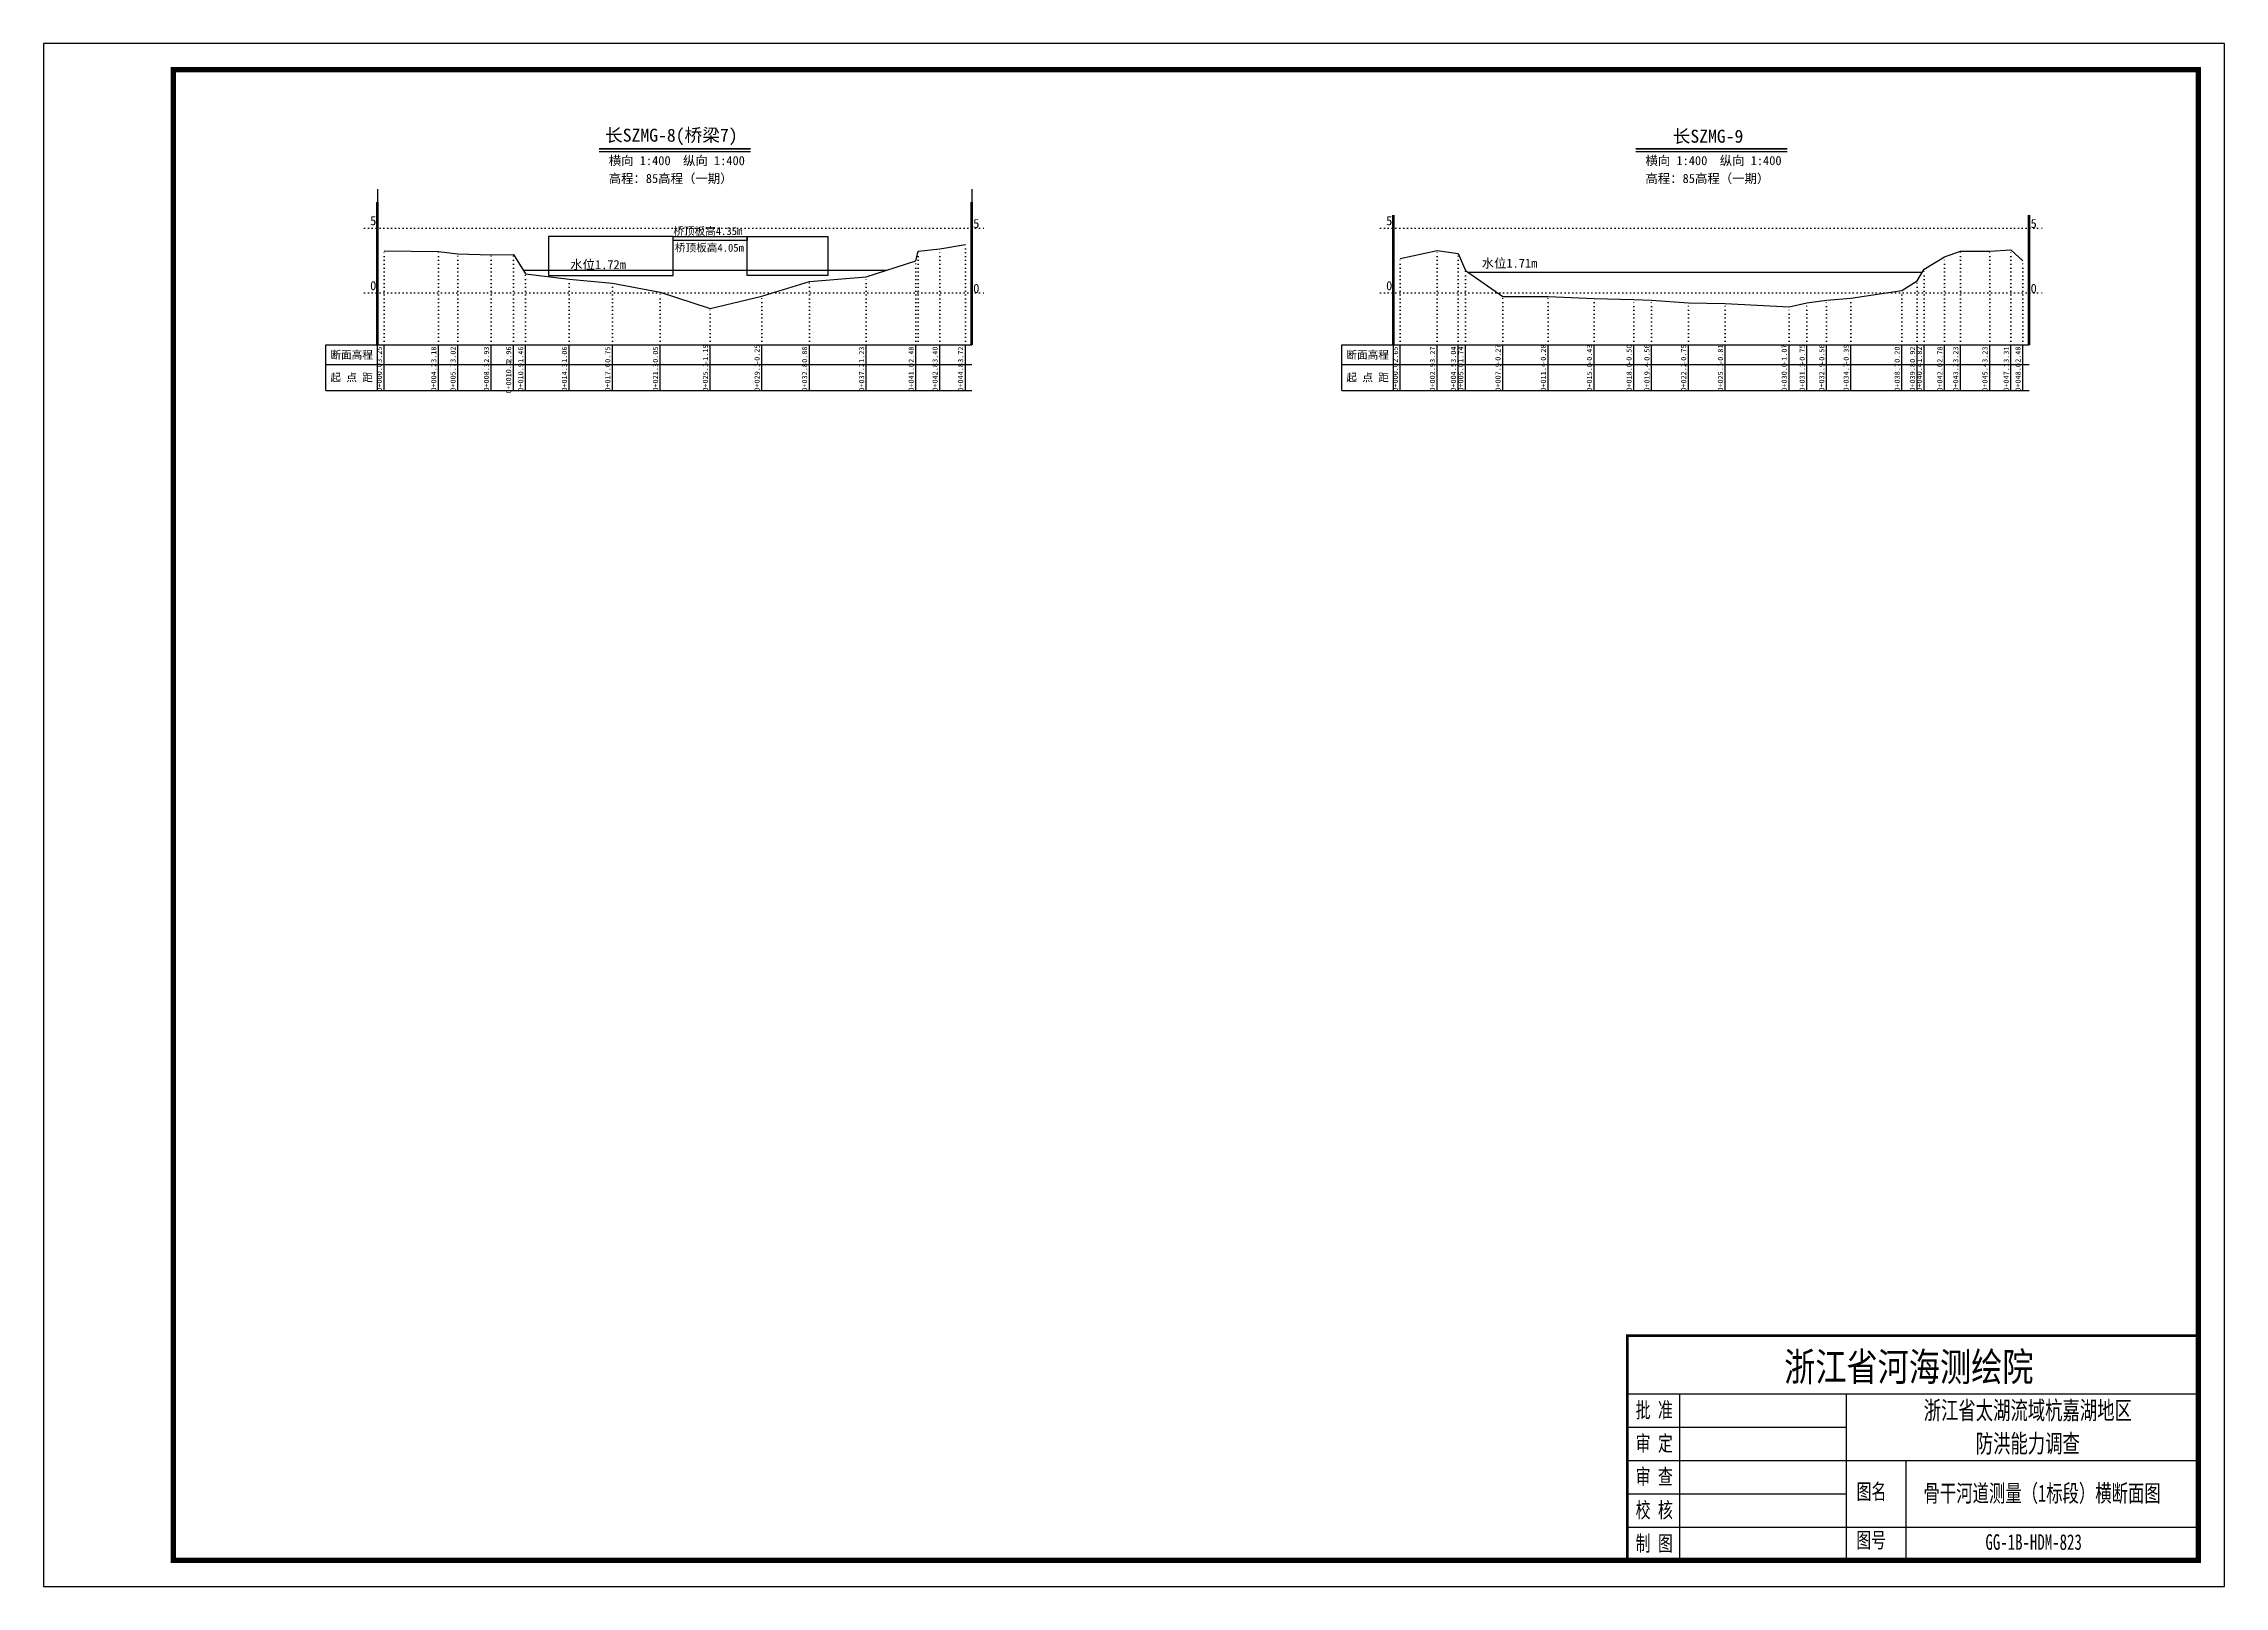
# Model space of a CAD drawing. Header units: millimetres. Extents: x 519117 to 520888, y 3371934 to 3372231.
# Drawn here: x 520467.6 to 520887.6, y 3371934.4 to 3372231.4 of the extents above; entities that cross this region are included whole.
import ezdxf
from ezdxf.enums import TextEntityAlignment as Align

# ---------------------------------------------------------------- set-up
doc = ezdxf.new("R2010")
doc.units = ezdxf.units.MM
doc.header["$LTSCALE"] = 0.4
doc.header["$MEASUREMENT"] = 0
doc.linetypes.add('X4', pattern=[1.6, 0, -1.6])
for name, color, linetype in [('DMX', 1, 'Continuous'), ('TEXT', 7, 'Continuous'), ('zdm1', 5, 'Continuous'), ('ZDMT5', 3, 'Continuous'), ('图框', 7, 'Continuous'), ('断面名称', 5, 'Continuous'), ('桥梁', 7, 'Continuous'), ('比例尺', 3, 'Continuous'), ('水位', 7, 'Continuous')]:
    doc.layers.add(name, color=color, linetype=linetype)
doc.styles.add('HDM', font='fangsong_GB2312.ttf')
doc.styles.add('tk2', font='', dxfattribs={"width": 0.8})
doc.styles.get('tk2').set_extended_font_data('SimSun')

msp = doc.modelspace()

# ---------------------------------------------------------------- linework, layer by layer
at = {"lineweight": 100, "const_width": 0.5}
msp.add_lwpolyline([(520882.57, 3371982.67), (520772.57, 3371982.67), (520772.57, 3371939.39), (520882.57, 3371939.39), (520882.57, 3371982.67)], dxfattribs=at)
at = {"layer": 'DMX', "linetype": 'Continuous', "flags": 128}
for points in [[(520533.15, 3372191.51), (520543.62, 3372191.34), (520547.35, 3372190.94), (520553.77, 3372190.71), (520558.05, 3372190.79), (520560.37, 3372187.04), (520568.8, 3372186.04), (520577.12, 3372185.26), (520586.32, 3372183.51), (520595.95, 3372180.41), (520605.9, 3372182.76), (520615.05, 3372185.59), (520626.02, 3372186.46), (520635.57, 3372189.59), (520636, 3372191.44), (520640.17, 3372191.89), (520645.1, 3372192.69)], [(520728.82, 3372190.01), (520735.97, 3372191.56), (520740, 3372190.99), (520741.42, 3372187.74), (520748.6, 3372182.71), (520757.32, 3372182.69), (520766.2, 3372182.31), (520773.85, 3372182.14), (520777.27, 3372181.99), (520784.35, 3372181.51), (520791.45, 3372181.36), (520803.72, 3372180.71), (520807.17, 3372181.51), (520810.95, 3372181.99), (520815.65, 3372182.41), (520825.47, 3372183.89), (520828.42, 3372185.69), (520829.75, 3372187.94), (520833.7, 3372190.34), (520836.75, 3372191.46), (520842.37, 3372191.46), (520846.47, 3372191.66), (520848.75, 3372189.59)]]:
    msp.add_lwpolyline(points, dxfattribs=at)
at = {"layer": 'TEXT', "color": 0}
for p, q in [((520772.57, 3371971.47, 0), (520882.57, 3371971.47, 0)), ((520782.65, 3371971.47, 0), (520782.65, 3371945.8, 0)), ((520814.74, 3371971.47, 0), (520814.74, 3371945.8, 0)), ((520772.57, 3371965.05, 0), (520814.74, 3371965.05, 0)), ((520772.57, 3371958.64, 0), (520814.74, 3371958.64, 0)), ((520814.74, 3371958.64, 0), (520882.57, 3371958.64, 0)), ((520826.22, 3371958.64, 0), (520826.22, 3371939.39, 0)), ((520772.57, 3371952.22, 0), (520814.74, 3371952.22, 0)), ((520772.57, 3371945.8, 0), (520882.57, 3371945.8, 0)), ((520782.65, 3371945.8, 0), (520782.65, 3371939.39, 0)), ((520814.74, 3371945.8, 0), (520814.74, 3371939.39, 0))]:
    msp.add_line(p, q, dxfattribs=at)
at = {"layer": 'zdm1', "linetype": 'Continuous'}
for p, q in [((520531.77, 3372173.39), (520531.77, 3372200.89)), ((520532.02, 3372173.39), (520532.02, 3372200.89)), ((520646.22, 3372173.39), (520646.22, 3372200.89)), ((520646.47, 3372173.39), (520646.47, 3372200.89)), ((520727.45, 3372173.39), (520727.45, 3372198.39)), ((520727.7, 3372173.39), (520727.7, 3372198.39)), ((520849.87, 3372173.39), (520849.87, 3372198.39)), ((520850.12, 3372173.39), (520850.12, 3372198.39)), ((520521.9, 3372173.39), (520533.15, 3372173.39)), ((520521.9, 3372164.64), (520521.9, 3372173.39)), ((520531.9, 3372164.64), (520531.9, 3372173.39)), ((520533.15, 3372173.39), (520646.35, 3372173.39)), ((520717.57, 3372164.64), (520717.57, 3372173.39)), ((520717.57, 3372173.39), (520728.82, 3372173.39)), ((520727.57, 3372164.64), (520727.57, 3372173.39)), ((520728.82, 3372173.39), (520850, 3372173.39)), ((520521.9, 3372169.64), (520646.35, 3372169.64)), ((520717.57, 3372169.64), (520850, 3372169.64)), ((520521.9, 3372164.64), (520646.35, 3372164.64)), ((520717.57, 3372164.64), (520850, 3372164.64))]:
    msp.add_line(p, q, dxfattribs=at)
at = {"layer": 'zdm1', "linetype": 'X4'}
for p, q in [((520529.4, 3372195.89), (520648.85, 3372195.89)), ((520725.07, 3372195.89), (520852.5, 3372195.89)), ((520529.4, 3372183.39), (520648.85, 3372183.39)), ((520725.07, 3372183.39), (520852.5, 3372183.39))]:
    msp.add_line(p, q, dxfattribs=at)
at = {"layer": 'zdm1', "linetype": 'Continuous', "flags": 128}
for points in [[(520531.9, 3372200.89, 0.25, 0.25, 0), (520531.9, 3372203.39, 0.25, 0.25, 0)], [(520646.35, 3372200.89, 0.25, 0.25, 0), (520646.35, 3372203.39, 0.25, 0.25, 0)], [(520531.9, 3372195.89, 0.25, 0.25, 0), (520531.9, 3372198.39, 0.25, 0.25, 0)], [(520646.35, 3372195.89, 0.25, 0.25, 0), (520646.35, 3372198.39, 0.25, 0.25, 0)], [(520727.57, 3372195.89, 0.25, 0.25, 0), (520727.57, 3372198.39, 0.25, 0.25, 0)], [(520850, 3372195.89, 0.25, 0.25, 0), (520850, 3372198.39, 0.25, 0.25, 0)], [(520531.9, 3372190.89, 0.25, 0.25, 0), (520531.9, 3372193.39, 0.25, 0.25, 0)], [(520646.35, 3372190.89, 0.25, 0.25, 0), (520646.35, 3372193.39, 0.25, 0.25, 0)], [(520727.57, 3372190.89, 0.25, 0.25, 0), (520727.57, 3372193.39, 0.25, 0.25, 0)], [(520850, 3372190.89, 0.25, 0.25, 0), (520850, 3372193.39, 0.25, 0.25, 0)], [(520531.9, 3372185.89, 0.25, 0.25, 0), (520531.9, 3372188.39, 0.25, 0.25, 0)], [(520646.35, 3372185.89, 0.25, 0.25, 0), (520646.35, 3372188.39, 0.25, 0.25, 0)], [(520727.57, 3372185.89, 0.25, 0.25, 0), (520727.57, 3372188.39, 0.25, 0.25, 0)], [(520850, 3372185.89, 0.25, 0.25, 0), (520850, 3372188.39, 0.25, 0.25, 0)], [(520531.9, 3372180.89, 0.25, 0.25, 0), (520531.9, 3372183.39, 0.25, 0.25, 0)], [(520646.35, 3372180.89, 0.25, 0.25, 0), (520646.35, 3372183.39, 0.25, 0.25, 0)], [(520727.57, 3372180.89, 0.25, 0.25, 0), (520727.57, 3372183.39, 0.25, 0.25, 0)], [(520850, 3372180.89, 0.25, 0.25, 0), (520850, 3372183.39, 0.25, 0.25, 0)], [(520531.9, 3372175.89, 0.25, 0.25, 0), (520531.9, 3372178.39, 0.25, 0.25, 0)], [(520646.35, 3372175.89, 0.25, 0.25, 0), (520646.35, 3372178.39, 0.25, 0.25, 0)], [(520727.57, 3372175.89, 0.25, 0.25, 0), (520727.57, 3372178.39, 0.25, 0.25, 0)], [(520850, 3372175.89, 0.25, 0.25, 0), (520850, 3372178.39, 0.25, 0.25, 0)]]:
    msp.add_lwpolyline(points, format="xyseb", dxfattribs=at)
at = {"layer": 'ZDMT5', "linetype": 'X4'}
for p, q in [((520645.1, 3372173.39), (520645.1, 3372192.69)), ((520533.15, 3372173.39), (520533.15, 3372191.51)), ((520543.62, 3372173.39), (520543.62, 3372191.34)), ((520547.35, 3372173.39), (520547.35, 3372190.94)), ((520553.77, 3372173.39), (520553.77, 3372190.71)), ((520558.05, 3372173.39), (520558.05, 3372190.79)), ((520635.57, 3372173.39), (520635.57, 3372189.59)), ((520636, 3372173.39), (520636, 3372191.44)), ((520640.17, 3372173.39), (520640.17, 3372191.89)), ((520728.82, 3372173.39), (520728.82, 3372190.01)), ((520735.97, 3372173.39), (520735.97, 3372191.56)), ((520740, 3372173.39), (520740, 3372190.99)), ((520833.7, 3372173.39), (520833.7, 3372190.34)), ((520836.75, 3372173.39), (520836.75, 3372191.46)), ((520842.37, 3372173.39), (520842.37, 3372191.46)), ((520846.47, 3372173.39), (520846.47, 3372191.66)), ((520848.75, 3372173.39), (520848.75, 3372189.59)), ((520560.37, 3372173.39), (520560.37, 3372187.04)), ((520568.8, 3372173.39), (520568.8, 3372186.04)), ((520577.12, 3372173.39), (520577.12, 3372185.26)), ((520615.05, 3372173.39), (520615.05, 3372185.59)), ((520626.02, 3372173.39), (520626.02, 3372186.46)), ((520741.42, 3372173.39), (520741.42, 3372187.74)), ((520828.42, 3372173.39), (520828.42, 3372185.69)), ((520829.75, 3372173.39), (520829.75, 3372187.94)), ((520586.32, 3372173.39), (520586.32, 3372183.51)), ((520595.95, 3372173.39), (520595.95, 3372180.41)), ((520605.9, 3372173.39), (520605.9, 3372182.76)), ((520748.6, 3372173.39), (520748.6, 3372182.71)), ((520757.32, 3372173.39), (520757.32, 3372182.69)), ((520766.2, 3372173.39), (520766.2, 3372182.31)), ((520773.85, 3372173.39), (520773.85, 3372182.14)), ((520777.27, 3372173.39), (520777.27, 3372181.99)), ((520784.35, 3372173.39), (520784.35, 3372181.51)), ((520791.45, 3372173.39), (520791.45, 3372181.36)), ((520803.72, 3372173.39), (520803.72, 3372180.71)), ((520807.17, 3372173.39), (520807.17, 3372181.51)), ((520810.95, 3372173.39), (520810.95, 3372181.99)), ((520815.65, 3372173.39), (520815.65, 3372182.41)), ((520825.47, 3372173.39), (520825.47, 3372183.89))]:
    msp.add_line(p, q, dxfattribs=at)
at = {"layer": 'ZDMT5', "linetype": 'Continuous'}
for p, q in [((520533.15, 3372164.64), (520533.15, 3372173.39)), ((520543.62, 3372164.64), (520543.62, 3372173.39)), ((520547.35, 3372164.64), (520547.35, 3372173.39)), ((520553.77, 3372164.64), (520553.77, 3372173.39)), ((520558.05, 3372164.64), (520558.05, 3372173.39)), ((520560.37, 3372164.64), (520560.37, 3372173.39)), ((520568.8, 3372164.64), (520568.8, 3372173.39)), ((520577.12, 3372164.64), (520577.12, 3372173.39)), ((520586.32, 3372164.64), (520586.32, 3372173.39)), ((520595.95, 3372164.64), (520595.95, 3372173.39)), ((520605.9, 3372164.64), (520605.9, 3372173.39)), ((520615.05, 3372164.64), (520615.05, 3372173.39)), ((520626.02, 3372164.64), (520626.02, 3372173.39)), ((520635.57, 3372164.64), (520635.57, 3372173.39)), ((520640.17, 3372164.64), (520640.17, 3372173.39)), ((520645.1, 3372164.64), (520645.1, 3372173.39)), ((520728.82, 3372164.64), (520728.82, 3372173.39)), ((520735.97, 3372164.64), (520735.97, 3372173.39)), ((520740, 3372164.64), (520740, 3372173.39)), ((520741.42, 3372164.64), (520741.42, 3372173.39)), ((520748.6, 3372164.64), (520748.6, 3372173.39)), ((520757.32, 3372164.64), (520757.32, 3372173.39)), ((520766.2, 3372164.64), (520766.2, 3372173.39)), ((520773.85, 3372164.64), (520773.85, 3372173.39)), ((520777.27, 3372164.64), (520777.27, 3372173.39)), ((520784.35, 3372164.64), (520784.35, 3372173.39)), ((520791.45, 3372164.64), (520791.45, 3372173.39)), ((520803.72, 3372164.64), (520803.72, 3372173.39)), ((520807.17, 3372164.64), (520807.17, 3372173.39)), ((520810.95, 3372164.64), (520810.95, 3372173.39)), ((520815.65, 3372164.64), (520815.65, 3372173.39)), ((520825.47, 3372164.64), (520825.47, 3372173.39)), ((520828.42, 3372164.64), (520828.42, 3372173.39)), ((520829.75, 3372164.64), (520829.75, 3372173.39)), ((520833.7, 3372164.64), (520833.7, 3372173.39)), ((520836.75, 3372164.64), (520836.75, 3372173.39)), ((520842.37, 3372164.64), (520842.37, 3372173.39)), ((520846.47, 3372164.64), (520846.47, 3372173.39)), ((520848.75, 3372164.64), (520848.75, 3372173.39))]:
    msp.add_line(p, q, dxfattribs=at)
at = {"layer": '图框', "flags": 128}
msp.add_lwpolyline([(520467.57, 3371934.39), (520887.57, 3371934.39), (520887.57, 3372231.39), (520467.57, 3372231.39)], close=True, dxfattribs=at)
at = {"layer": '图框', "const_width": 1, "flags": 128}
msp.add_lwpolyline([(520492.57, 3371939.39), (520882.57, 3371939.39), (520882.57, 3372226.39), (520492.57, 3372226.39)], close=True, dxfattribs=at)
at = {"layer": '桥梁', "linetype": 'Continuous', "flags": 128}
for points in [[(520564.84, 3372186.75), (520588.84, 3372186.75), (520588.84, 3372194.25), (520564.84, 3372194.25)], [(520588.84, 3372194.25), (520603.09, 3372194.25), (520603.09, 3372193.5), (520588.84, 3372193.5)], [(520603.09, 3372194.25), (520618.59, 3372194.25), (520618.59, 3372186.75), (520603.09, 3372186.75)]]:
    msp.add_lwpolyline(points, close=True, dxfattribs=at)
at = {"layer": '比例尺', "color": 3, "linetype": 'Continuous', "lineweight": 40}
for p, q in [((520574.56, 3372211.14), (520603.69, 3372211.14)), ((520774.22, 3372211.14), (520803.35, 3372211.14))]:
    msp.add_line(p, q, dxfattribs=at)
at = {"layer": '比例尺', "color": 3, "linetype": 'Continuous'}
for p, q in [((520574.56, 3372210.64), (520603.69, 3372210.64)), ((520774.22, 3372210.64), (520803.35, 3372210.64))]:
    msp.add_line(p, q, dxfattribs=at)
at = {"layer": '水位', "color": 6, "linetype": 'Continuous', "flags": 128}
for points in [[(520559.93, 3372187.76), (520629.99, 3372187.76)], [(520741.87, 3372187.42), (520829.44, 3372187.42)]]:
    msp.add_lwpolyline(points, dxfattribs=at)

# ---------------------------------------------------------------- texts
at = {"layer": 'TEXT', "color": 7, "ltscale": 8, "style": 'tk2'}
for tag, p, s, height, width in [('浙江省河海测绘院', (520802.79, 3371973.9, 0), '（单位名称）', 5.5, 0.8), ('批 准', (520774.19, 3371966.84, 0), '批准', 3, 0.7), ('审 定', (520774.19, 3371960.42, 0), '审定', 3, 0.7), ('审 查', (520774.19, 3371954.01, 0), '审 查', 3, 0.7), ('图名', (520816.73, 3371951.13, 0), '审查', 3, 0.7), ('校 核', (520774.19, 3371947.59, 0), '校 核', 3, 0.7), ('图号', (520816.68, 3371941.8, 0), '图号', 3, 0.7), ('制 图', (520774.19, 3371941.17, 0), '制 图', 3, 0.7)]:
    msp.add_attdef(tag, p, s, height=height, dxfattribs=dict(at, width=width))
at = {"layer": 'TEXT', "color": 0, "style": 'tk2', "width": 0.7}
for tag, text, height, p in [('浙江省太湖流域杭嘉湖地区', '浙江省太湖流域杭嘉湖地区', 3.5, (520849.71, 3371968.28, -206.67)), ('防洪能力调查', '防洪能力调查', 3.5, (520849.71, 3371961.89, -206.67)), ('骨干河道测量（1标段）横断面图', '骨干河道测量（1标段）横断面图', 3.3, (520852.47, 3371952.32, -206.67)), ('GG-1B-HDM-823', 'GG-1B-HDM-001', 3, (520850.84, 3371942.92, -206.67))]:
    msp.add_attdef(tag, text=text, height=height, dxfattribs=at).set_placement(p, align=Align.MIDDLE_CENTER)
at = {"layer": 'zdm1', "linetype": 'Continuous', "style": 'HDM'}
for s, p in [('5', (520531.65, 3372195.89)), ('5', (520727.32, 3372195.89)), ('0', (520531.65, 3372183.39)), ('0', (520727.32, 3372183.39))]:
    msp.add_text(s, height=1.75, dxfattribs=at).set_placement(p, align=Align.BOTTOM_RIGHT)
for s, p in [('5', (520646.6, 3372195.89)), ('5', (520850.25, 3372195.89)), ('0', (520646.6, 3372183.39)), ('0', (520850.25, 3372183.39))]:
    msp.add_text(s, height=1.75, dxfattribs=at).set_placement(p)
for s, p in [('断面高程', (520526.9, 3372171.51)), ('断面高程', (520722.57, 3372171.51)), ('起 点 距', (520526.9, 3372167.14)), ('起 点 距', (520722.57, 3372167.14))]:
    msp.add_text(s, height=1.5, dxfattribs=at).set_placement(p, align=Align.MIDDLE)
at = {"layer": 'ZDMT5', "linetype": 'Continuous', "style": 'HDM'}
for s, p in [('3.25', (520533.02, 3372171.51)), ('3.18', (520543.5, 3372171.51)), ('3.02', (520547.22, 3372171.51)), ('2.93', (520553.65, 3372171.51)), ('2.96', (520557.92, 3372171.51)), ('1.46', (520560.25, 3372171.51)), ('1.06', (520568.67, 3372171.51)), ('0.75', (520577, 3372171.51)), ('0.05', (520586.2, 3372171.51)), ('-1.19', (520595.82, 3372171.51)), ('-0.25', (520605.77, 3372171.51)), ('0.88', (520614.92, 3372171.51)), ('1.23', (520625.9, 3372171.51)), ('2.48', (520635.45, 3372171.51)), ('3.40', (520640.05, 3372171.51)), ('3.72', (520644.97, 3372171.51)), ('2.65', (520728.7, 3372171.51)), ('3.27', (520735.85, 3372171.51)), ('3.04', (520739.87, 3372171.51)), ('1.74', (520741.3, 3372171.51)), ('-0.27', (520748.47, 3372171.51)), ('-0.28', (520757.2, 3372171.51)), ('-0.43', (520766.07, 3372171.51)), ('-0.50', (520773.72, 3372171.51)), ('-0.56', (520777.15, 3372171.51)), ('-0.75', (520784.22, 3372171.51)), ('-0.81', (520791.32, 3372171.51)), ('-1.07', (520803.6, 3372171.51)), ('-0.75', (520807.05, 3372171.51)), ('-0.56', (520810.82, 3372171.51)), ('-0.39', (520815.52, 3372171.51)), ('0.20', (520825.35, 3372171.51)), ('0.92', (520828.3, 3372171.51)), ('1.82', (520829.62, 3372171.51)), ('2.78', (520833.57, 3372171.51)), ('3.23', (520836.62, 3372171.51)), ('3.23', (520842.25, 3372171.51)), ('3.31', (520846.35, 3372171.51)), ('2.48', (520848.62, 3372171.51)), ('0+000.0', (520533.02, 3372167.14)), ('0+004.2', (520543.5, 3372167.14)), ('0+005.7', (520547.22, 3372167.14)), ('0+008.3', (520553.65, 3372167.14)), ('0+0010.0', (520557.92, 3372167.14)), ('0+010.9', (520560.25, 3372167.14)), ('0+014.3', (520568.67, 3372167.14)), ('0+017.6', (520577, 3372167.14)), ('0+021.3', (520586.2, 3372167.14)), ('0+025.1', (520595.82, 3372167.14)), ('0+029.1', (520605.77, 3372167.14)), ('0+032.8', (520614.92, 3372167.14)), ('0+037.2', (520625.9, 3372167.14)), ('0+041.0', (520635.45, 3372167.14)), ('0+042.8', (520640.05, 3372167.14)), ('0+044.8', (520644.97, 3372167.14)), ('0+000.0', (520728.7, 3372167.14)), ('0+002.9', (520735.85, 3372167.14)), ('0+004.5', (520739.87, 3372167.14)), ('0+005.0', (520741.3, 3372167.14)), ('0+007.9', (520748.47, 3372167.14)), ('0+011.4', (520757.2, 3372167.14)), ('0+015.0', (520766.07, 3372167.14)), ('0+018.0', (520773.72, 3372167.14)), ('0+019.4', (520777.15, 3372167.14)), ('0+022.2', (520784.22, 3372167.14)), ('0+025.1', (520791.32, 3372167.14)), ('0+030.0', (520803.6, 3372167.14)), ('0+031.3', (520807.05, 3372167.14)), ('0+032.9', (520810.82, 3372167.14)), ('0+034.7', (520815.52, 3372167.14)), ('0+038.7', (520825.35, 3372167.14)), ('0+039.8', (520828.3, 3372167.14)), ('0+040.4', (520829.62, 3372167.14)), ('0+042.0', (520833.57, 3372167.14)), ('0+043.2', (520836.62, 3372167.14)), ('0+045.4', (520842.25, 3372167.14)), ('0+047.1', (520846.35, 3372167.14)), ('0+048.0', (520848.62, 3372167.14))]:
    msp.add_text(s, height=1, rotation=90, dxfattribs=at).set_placement(p, align=Align.BOTTOM_CENTER)
at = {"layer": '断面名称', "color": 5, "linetype": 'Continuous', "style": 'HDM'}
for s, p in [('长SZMG-8(桥梁7)', (520588.46, 3372213.61)), ('长SZMG-9', (520788.12, 3372213.61))]:
    msp.add_text(s, height=2.5, dxfattribs=at).set_placement(p, align=Align.MIDDLE)
at = {"layer": '桥梁', "color": 11, "linetype": 'Continuous', "style": 'HDM'}
for s, p in [('桥顶板高4.35m', (520595.49, 3372195.34)), ('桥顶板高4.05m', (520595.8, 3372192.14))]:
    msp.add_text(s, height=1.5, dxfattribs=at).set_placement(p, align=Align.MIDDLE)
at = {"layer": '比例尺', "color": 3, "linetype": 'Continuous', "style": 'HDM'}
for s, p in [('横向 1:400  纵向 1:400', (520602.63, 3372207.47)), ('横向 1:400  纵向 1:400', (520802.29, 3372207.47)), ('高程：85高程（一期）', (520600.26, 3372204.03)), ('高程：85高程（一期）', (520799.93, 3372204.03))]:
    msp.add_text(s, height=1.75, dxfattribs=at).set_placement(p, align=Align.BOTTOM_RIGHT)
at = {"layer": '水位', "color": 6, "linetype": 'Continuous', "style": 'HDM'}
for s, p in [('水位1.72m', (520574.35, 3372188.89)), ('水位1.71m', (520749.89, 3372189.16))]:
    msp.add_text(s, height=1.75, dxfattribs=at).set_placement(p, align=Align.MIDDLE)

doc.saveas('drawing.dxf')
